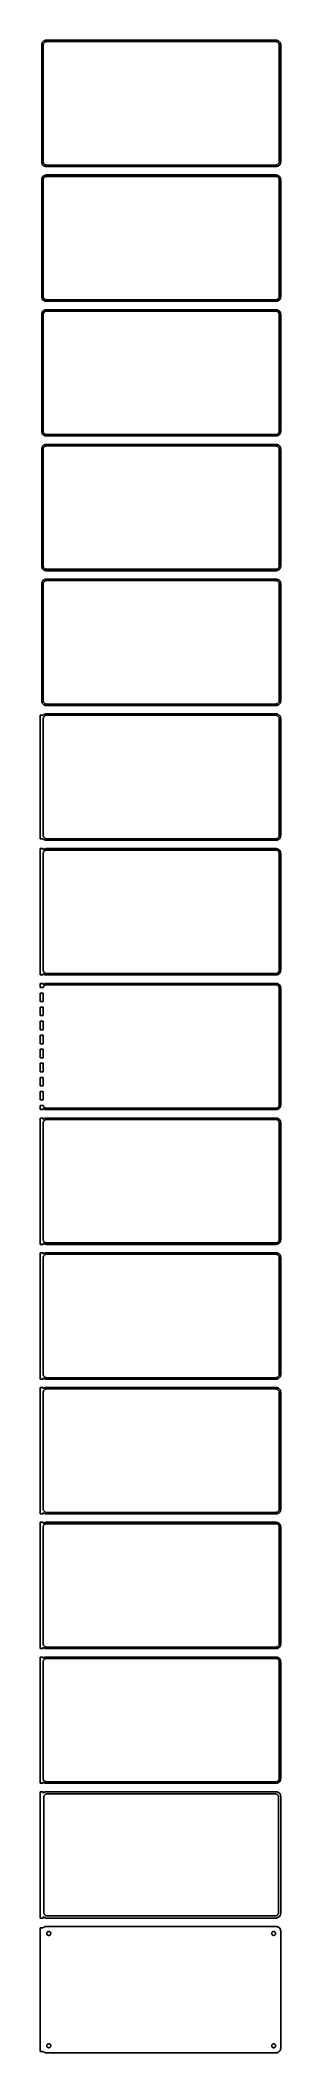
# Model space of a CAD drawing. Header units: metres. Extents: x -129 to 128, y 2093 to 4243.
import ezdxf

# ---------------------------------------------------------------- set-up
doc = ezdxf.new("R2010")
doc.units = ezdxf.units.M

msp = doc.modelspace()

# ---------------------------------------------------------------- linework, layer by layer
for p, q in [((-127.461, 4239.13), (-127.5, 4238.5)), ((-127.5, 4238.5), (-127.5, 4113.5)), ((-127.343, 4239.74), (-127.461, 4239.13)), ((-127.149, 4240.34), (-127.343, 4239.74)), ((-126.882, 4240.91), (-127.149, 4240.34)), ((-126.545, 4241.44), (-126.882, 4240.91)), ((-126.145, 4241.92), (-126.545, 4241.44)), ((-125.687, 4242.35), (-126.145, 4241.92)), ((-126, 4238), (-125.968, 4238.5)), ((-126, 4114), (-126, 4238)), ((-125.968, 4238.5), (-125.874, 4238.99)), ((-125.874, 4238.99), (-125.719, 4239.47)), ((-125.719, 4239.47), (-125.505, 4239.93)), ((-125.179, 4242.72), (-125.687, 4242.35)), ((-125.505, 4239.93), (-125.236, 4240.35)), ((-125.236, 4240.35), (-124.916, 4240.74)), ((-124.629, 4243.02), (-125.179, 4242.72)), ((-124.916, 4240.74), (-124.55, 4241.08)), ((-124.045, 4243.26), (-124.629, 4243.02)), ((-124.55, 4241.08), (-124.143, 4241.38)), ((-124.143, 4241.38), (-123.703, 4241.62)), ((-123.437, 4243.41), (-124.045, 4243.26)), ((-123.703, 4241.62), (-123.236, 4241.8)), ((-122.814, 4243.49), (-123.437, 4243.41)), ((-123.236, 4241.8), (-122.75, 4241.93)), ((122.814, 4243.49), (-122.814, 4243.49)), ((-122.75, 4241.93), (-122.251, 4241.99)), ((-122.251, 4241.99), (122.251, 4241.99)), ((122.251, 4241.99), (122.75, 4241.93)), ((122.75, 4241.93), (123.236, 4241.8)), ((123.437, 4243.41), (122.814, 4243.49)), ((123.236, 4241.8), (123.703, 4241.62)), ((124.045, 4243.26), (123.437, 4243.41)), ((123.703, 4241.62), (124.143, 4241.38)), ((124.629, 4243.02), (124.045, 4243.26)), ((124.143, 4241.38), (124.55, 4241.08)), ((124.55, 4241.08), (124.916, 4240.74)), ((125.179, 4242.72), (124.629, 4243.02)), ((124.916, 4240.74), (125.236, 4240.35)), ((125.687, 4242.35), (125.179, 4242.72)), ((125.236, 4240.35), (125.505, 4239.93)), ((125.505, 4239.93), (125.719, 4239.47)), ((126.145, 4241.92), (125.687, 4242.35)), ((125.719, 4239.47), (125.874, 4238.99)), ((125.874, 4238.99), (125.968, 4238.5)), ((125.968, 4238.5), (126, 4238)), ((126, 4238), (126, 4114)), ((126.545, 4241.44), (126.145, 4241.92)), ((126.882, 4240.91), (126.545, 4241.44)), ((127.149, 4240.34), (126.882, 4240.91)), ((127.343, 4239.74), (127.149, 4240.34)), ((127.461, 4239.13), (127.343, 4239.74)), ((127.5, 4238.5), (127.461, 4239.13)), ((127.5, 4113.5), (127.5, 4238.5)), ((-127.5, 4113.5), (-127.461, 4112.87)), ((-127.461, 4112.87), (-127.343, 4112.26)), ((-127.343, 4112.26), (-127.149, 4111.66)), ((-127.149, 4111.66), (-126.882, 4111.09)), ((-126.882, 4111.09), (-126.545, 4110.56)), ((-126.545, 4110.56), (-126.145, 4110.08)), ((-126.145, 4110.08), (-125.687, 4109.65)), ((-125.968, 4113.5), (-126, 4114)), ((-125.874, 4113.01), (-125.968, 4113.5)), ((-125.719, 4112.53), (-125.874, 4113.01)), ((-125.505, 4112.07), (-125.719, 4112.53)), ((-125.687, 4109.65), (-125.179, 4109.28)), ((-125.236, 4111.65), (-125.505, 4112.07)), ((-124.916, 4111.26), (-125.236, 4111.65)), ((-125.179, 4109.28), (-124.629, 4108.98)), ((-124.55, 4110.92), (-124.916, 4111.26)), ((-124.629, 4108.98), (-124.045, 4108.74)), ((-124.143, 4110.62), (-124.55, 4110.92)), ((-123.703, 4110.38), (-124.143, 4110.62)), ((-124.045, 4108.74), (-123.437, 4108.59)), ((-123.236, 4110.2), (-123.703, 4110.38)), ((-123.437, 4108.59), (-122.814, 4108.51)), ((-122.75, 4110.07), (-123.236, 4110.2)), ((-122.814, 4108.51), (122.814, 4108.51)), ((-122.251, 4110.01), (-122.75, 4110.07)), ((122.251, 4110.01), (-122.251, 4110.01)), ((122.75, 4110.07), (122.251, 4110.01)), ((123.236, 4110.2), (122.75, 4110.07)), ((122.814, 4108.51), (123.437, 4108.59)), ((123.703, 4110.38), (123.236, 4110.2)), ((123.437, 4108.59), (124.045, 4108.74)), ((124.143, 4110.62), (123.703, 4110.38)), ((124.045, 4108.74), (124.629, 4108.98)), ((124.55, 4110.92), (124.143, 4110.62)), ((124.916, 4111.26), (124.55, 4110.92)), ((124.629, 4108.98), (125.179, 4109.28)), ((125.236, 4111.65), (124.916, 4111.26)), ((125.179, 4109.28), (125.687, 4109.65)), ((125.505, 4112.07), (125.236, 4111.65)), ((125.719, 4112.53), (125.505, 4112.07)), ((125.687, 4109.65), (126.145, 4110.08)), ((125.874, 4113.01), (125.719, 4112.53)), ((125.968, 4113.5), (125.874, 4113.01)), ((126, 4114), (125.968, 4113.5)), ((126.145, 4110.08), (126.545, 4110.56)), ((126.545, 4110.56), (126.882, 4111.09)), ((126.882, 4111.09), (127.149, 4111.66)), ((127.149, 4111.66), (127.343, 4112.26)), ((127.343, 4112.26), (127.461, 4112.87)), ((127.461, 4112.87), (127.5, 4113.5)), ((-127.461, 4095.13), (-127.5, 4094.5)), ((-127.5, 4094.5), (-127.5, 3969.5)), ((-127.343, 4095.74), (-127.461, 4095.13)), ((-127.149, 4096.34), (-127.343, 4095.74)), ((-126.882, 4096.91), (-127.149, 4096.34)), ((-126.545, 4097.44), (-126.882, 4096.91)), ((-126.145, 4097.92), (-126.545, 4097.44)), ((-125.687, 4098.35), (-126.145, 4097.92)), ((-126, 4094), (-125.968, 4094.5)), ((-126, 3970), (-126, 4094)), ((-125.968, 4094.5), (-125.874, 4094.99)), ((-125.874, 4094.99), (-125.719, 4095.47)), ((-125.719, 4095.47), (-125.505, 4095.93)), ((-125.179, 4098.72), (-125.687, 4098.35)), ((-125.505, 4095.93), (-125.236, 4096.35)), ((-125.236, 4096.35), (-124.916, 4096.74)), ((-124.629, 4099.02), (-125.179, 4098.72)), ((-124.916, 4096.74), (-124.55, 4097.08)), ((-124.045, 4099.26), (-124.629, 4099.02)), ((-124.55, 4097.08), (-124.143, 4097.38)), ((-124.143, 4097.38), (-123.703, 4097.62)), ((-123.437, 4099.41), (-124.045, 4099.26)), ((-123.703, 4097.62), (-123.236, 4097.8)), ((-122.814, 4099.49), (-123.437, 4099.41)), ((-123.236, 4097.8), (-122.75, 4097.93)), ((122.814, 4099.49), (-122.814, 4099.49)), ((-122.75, 4097.93), (-122.251, 4097.99)), ((-122.251, 4097.99), (122.251, 4097.99)), ((122.251, 4097.99), (122.75, 4097.93)), ((122.75, 4097.93), (123.236, 4097.8)), ((123.437, 4099.41), (122.814, 4099.49)), ((123.236, 4097.8), (123.703, 4097.62)), ((124.045, 4099.26), (123.437, 4099.41)), ((123.703, 4097.62), (124.143, 4097.38)), ((124.629, 4099.02), (124.045, 4099.26)), ((124.143, 4097.38), (124.55, 4097.08)), ((124.55, 4097.08), (124.916, 4096.74)), ((125.179, 4098.72), (124.629, 4099.02)), ((124.916, 4096.74), (125.236, 4096.35)), ((125.687, 4098.35), (125.179, 4098.72)), ((125.236, 4096.35), (125.505, 4095.93)), ((125.505, 4095.93), (125.719, 4095.47)), ((126.145, 4097.92), (125.687, 4098.35)), ((125.719, 4095.47), (125.874, 4094.99)), ((125.874, 4094.99), (125.968, 4094.5)), ((125.968, 4094.5), (126, 4094)), ((126, 4094), (126, 3970)), ((126.545, 4097.44), (126.145, 4097.92)), ((126.882, 4096.91), (126.545, 4097.44)), ((127.149, 4096.34), (126.882, 4096.91)), ((127.343, 4095.74), (127.149, 4096.34)), ((127.461, 4095.13), (127.343, 4095.74)), ((127.5, 4094.5), (127.461, 4095.13)), ((127.5, 3969.5), (127.5, 4094.5)), ((-127.5, 3969.5), (-127.461, 3968.87)), ((-127.461, 3968.87), (-127.343, 3968.26)), ((-127.343, 3968.26), (-127.149, 3967.66)), ((-127.149, 3967.66), (-126.882, 3967.09)), ((-126.882, 3967.09), (-126.545, 3966.56)), ((-126.545, 3966.56), (-126.145, 3966.08)), ((-126.145, 3966.08), (-125.687, 3965.65)), ((-125.968, 3969.5), (-126, 3970)), ((-125.874, 3969.01), (-125.968, 3969.5)), ((-125.719, 3968.53), (-125.874, 3969.01)), ((-125.505, 3968.07), (-125.719, 3968.53)), ((-125.687, 3965.65), (-125.179, 3965.28)), ((-125.236, 3967.65), (-125.505, 3968.07)), ((-124.916, 3967.26), (-125.236, 3967.65)), ((-125.179, 3965.28), (-124.629, 3964.98)), ((-124.55, 3966.92), (-124.916, 3967.26)), ((-124.629, 3964.98), (-124.045, 3964.74)), ((-124.143, 3966.62), (-124.55, 3966.92)), ((-123.703, 3966.38), (-124.143, 3966.62)), ((-124.045, 3964.74), (-123.437, 3964.59)), ((-123.236, 3966.2), (-123.703, 3966.38)), ((-123.437, 3964.59), (-122.814, 3964.51)), ((-122.75, 3966.07), (-123.236, 3966.2)), ((-122.814, 3964.51), (122.814, 3964.51)), ((-122.251, 3966.01), (-122.75, 3966.07)), ((122.251, 3966.01), (-122.251, 3966.01)), ((122.75, 3966.07), (122.251, 3966.01)), ((123.236, 3966.2), (122.75, 3966.07)), ((122.814, 3964.51), (123.437, 3964.59)), ((123.703, 3966.38), (123.236, 3966.2)), ((123.437, 3964.59), (124.045, 3964.74)), ((124.143, 3966.62), (123.703, 3966.38)), ((124.045, 3964.74), (124.629, 3964.98)), ((124.55, 3966.92), (124.143, 3966.62)), ((124.916, 3967.26), (124.55, 3966.92)), ((124.629, 3964.98), (125.179, 3965.28)), ((125.236, 3967.65), (124.916, 3967.26)), ((125.179, 3965.28), (125.687, 3965.65)), ((125.505, 3968.07), (125.236, 3967.65)), ((125.719, 3968.53), (125.505, 3968.07)), ((125.687, 3965.65), (126.145, 3966.08)), ((125.874, 3969.01), (125.719, 3968.53)), ((125.968, 3969.5), (125.874, 3969.01)), ((126, 3970), (125.968, 3969.5)), ((126.145, 3966.08), (126.545, 3966.56)), ((126.545, 3966.56), (126.882, 3967.09)), ((126.882, 3967.09), (127.149, 3967.66)), ((127.149, 3967.66), (127.343, 3968.26)), ((127.343, 3968.26), (127.461, 3968.87)), ((127.461, 3968.87), (127.5, 3969.5)), ((-127.461, 3951.13), (-127.5, 3950.5)), ((-127.5, 3950.5), (-127.5, 3825.5)), ((-127.343, 3951.74), (-127.461, 3951.13)), ((-127.149, 3952.34), (-127.343, 3951.74)), ((-126.882, 3952.91), (-127.149, 3952.34)), ((-126.545, 3953.44), (-126.882, 3952.91)), ((-126.145, 3953.92), (-126.545, 3953.44)), ((-125.687, 3954.35), (-126.145, 3953.92)), ((-126, 3950), (-125.968, 3950.5)), ((-126, 3826), (-126, 3950)), ((-125.968, 3950.5), (-125.874, 3950.99)), ((-125.874, 3950.99), (-125.719, 3951.47)), ((-125.719, 3951.47), (-125.505, 3951.93)), ((-125.179, 3954.72), (-125.687, 3954.35)), ((-125.505, 3951.93), (-125.236, 3952.35)), ((-125.236, 3952.35), (-124.916, 3952.74)), ((-124.629, 3955.02), (-125.179, 3954.72)), ((-124.916, 3952.74), (-124.55, 3953.08)), ((-124.045, 3955.26), (-124.629, 3955.02)), ((-124.55, 3953.08), (-124.143, 3953.38)), ((-124.143, 3953.38), (-123.703, 3953.62)), ((-123.437, 3955.41), (-124.045, 3955.26)), ((-123.703, 3953.62), (-123.236, 3953.8)), ((-122.814, 3955.49), (-123.437, 3955.41)), ((-123.236, 3953.8), (-122.75, 3953.93)), ((122.814, 3955.49), (-122.814, 3955.49)), ((-122.75, 3953.93), (-122.251, 3953.99)), ((-122.251, 3953.99), (122.251, 3953.99)), ((122.251, 3953.99), (122.75, 3953.93)), ((122.75, 3953.93), (123.236, 3953.8)), ((123.437, 3955.41), (122.814, 3955.49)), ((123.236, 3953.8), (123.703, 3953.62)), ((124.045, 3955.26), (123.437, 3955.41)), ((123.703, 3953.62), (124.143, 3953.38)), ((124.629, 3955.02), (124.045, 3955.26)), ((124.143, 3953.38), (124.55, 3953.08)), ((124.55, 3953.08), (124.916, 3952.74)), ((125.179, 3954.72), (124.629, 3955.02)), ((124.916, 3952.74), (125.236, 3952.35)), ((125.687, 3954.35), (125.179, 3954.72)), ((125.236, 3952.35), (125.505, 3951.93)), ((125.505, 3951.93), (125.719, 3951.47)), ((126.145, 3953.92), (125.687, 3954.35)), ((125.719, 3951.47), (125.874, 3950.99)), ((125.874, 3950.99), (125.968, 3950.5)), ((125.968, 3950.5), (126, 3950)), ((126, 3950), (126, 3826)), ((126.545, 3953.44), (126.145, 3953.92)), ((126.882, 3952.91), (126.545, 3953.44)), ((127.149, 3952.34), (126.882, 3952.91)), ((127.343, 3951.74), (127.149, 3952.34)), ((127.461, 3951.13), (127.343, 3951.74)), ((127.5, 3950.5), (127.461, 3951.13)), ((127.5, 3825.5), (127.5, 3950.5)), ((-127.5, 3825.5), (-127.461, 3824.87)), ((-127.461, 3824.87), (-127.343, 3824.26)), ((-127.343, 3807.74), (-127.461, 3807.13)), ((-127.343, 3824.26), (-127.149, 3823.66)), ((-127.149, 3808.34), (-127.343, 3807.74)), ((-127.149, 3823.66), (-126.882, 3823.09)), ((-126.882, 3808.91), (-127.149, 3808.34)), ((-126.882, 3823.09), (-126.545, 3822.56)), ((-126.545, 3809.44), (-126.882, 3808.91)), ((-126.545, 3822.56), (-126.145, 3822.08)), ((-126.145, 3809.92), (-126.545, 3809.44)), ((-126.145, 3822.08), (-125.687, 3821.65)), ((-125.687, 3810.35), (-126.145, 3809.92)), ((-125.968, 3825.5), (-126, 3826)), ((-125.874, 3825.01), (-125.968, 3825.5)), ((-125.719, 3824.53), (-125.874, 3825.01)), ((-125.874, 3806.99), (-125.719, 3807.47)), ((-125.505, 3824.07), (-125.719, 3824.53)), ((-125.719, 3807.47), (-125.505, 3807.93)), ((-125.687, 3821.65), (-125.179, 3821.28)), ((-125.179, 3810.72), (-125.687, 3810.35)), ((-125.236, 3823.65), (-125.505, 3824.07)), ((-125.505, 3807.93), (-125.236, 3808.35)), ((-124.916, 3823.26), (-125.236, 3823.65)), ((-125.236, 3808.35), (-124.916, 3808.74)), ((-125.179, 3821.28), (-124.629, 3820.98)), ((-124.629, 3811.02), (-125.179, 3810.72)), ((-124.55, 3822.92), (-124.916, 3823.26)), ((-124.916, 3808.74), (-124.55, 3809.08)), ((-124.629, 3820.98), (-124.045, 3820.74)), ((-124.045, 3811.26), (-124.629, 3811.02)), ((-124.143, 3822.62), (-124.55, 3822.92)), ((-124.55, 3809.08), (-124.143, 3809.38)), ((-123.703, 3822.38), (-124.143, 3822.62)), ((-124.143, 3809.38), (-123.703, 3809.62)), ((-124.045, 3820.74), (-123.437, 3820.59)), ((-123.437, 3811.41), (-124.045, 3811.26)), ((-123.236, 3822.2), (-123.703, 3822.38)), ((-123.703, 3809.62), (-123.236, 3809.8)), ((-123.437, 3820.59), (-122.814, 3820.51)), ((-122.814, 3811.49), (-123.437, 3811.41)), ((-122.75, 3822.07), (-123.236, 3822.2)), ((-123.236, 3809.8), (-122.75, 3809.93)), ((-122.814, 3820.51), (122.814, 3820.51)), ((122.814, 3811.49), (-122.814, 3811.49)), ((-122.251, 3822.01), (-122.75, 3822.07)), ((-122.75, 3809.93), (-122.251, 3809.99)), ((122.251, 3822.01), (-122.251, 3822.01)), ((-122.251, 3809.99), (122.251, 3809.99)), ((122.75, 3822.07), (122.251, 3822.01)), ((122.251, 3809.99), (122.75, 3809.93)), ((123.236, 3822.2), (122.75, 3822.07)), ((122.75, 3809.93), (123.236, 3809.8)), ((122.814, 3820.51), (123.437, 3820.59)), ((123.437, 3811.41), (122.814, 3811.49)), ((123.703, 3822.38), (123.236, 3822.2)), ((123.236, 3809.8), (123.703, 3809.62)), ((123.437, 3820.59), (124.045, 3820.74)), ((124.045, 3811.26), (123.437, 3811.41)), ((124.143, 3822.62), (123.703, 3822.38)), ((123.703, 3809.62), (124.143, 3809.38)), ((124.045, 3820.74), (124.629, 3820.98)), ((124.629, 3811.02), (124.045, 3811.26)), ((124.55, 3822.92), (124.143, 3822.62)), ((124.143, 3809.38), (124.55, 3809.08)), ((124.916, 3823.26), (124.55, 3822.92)), ((124.55, 3809.08), (124.916, 3808.74)), ((124.629, 3820.98), (125.179, 3821.28)), ((125.179, 3810.72), (124.629, 3811.02)), ((125.236, 3823.65), (124.916, 3823.26)), ((124.916, 3808.74), (125.236, 3808.35)), ((125.179, 3821.28), (125.687, 3821.65)), ((125.687, 3810.35), (125.179, 3810.72)), ((125.505, 3824.07), (125.236, 3823.65)), ((125.236, 3808.35), (125.505, 3807.93)), ((125.719, 3824.53), (125.505, 3824.07)), ((125.505, 3807.93), (125.719, 3807.47)), ((125.687, 3821.65), (126.145, 3822.08)), ((126.145, 3809.92), (125.687, 3810.35)), ((125.874, 3825.01), (125.719, 3824.53)), ((125.719, 3807.47), (125.874, 3806.99)), ((125.968, 3825.5), (125.874, 3825.01)), ((126, 3826), (125.968, 3825.5)), ((126.145, 3822.08), (126.545, 3822.56)), ((126.545, 3809.44), (126.145, 3809.92)), ((126.545, 3822.56), (126.882, 3823.09)), ((126.882, 3808.91), (126.545, 3809.44)), ((126.882, 3823.09), (127.149, 3823.66)), ((127.149, 3808.34), (126.882, 3808.91)), ((127.149, 3823.66), (127.343, 3824.26)), ((127.343, 3807.74), (127.149, 3808.34)), ((127.343, 3824.26), (127.461, 3824.87)), ((127.461, 3807.13), (127.343, 3807.74)), ((127.461, 3824.87), (127.5, 3825.5)), ((-127.461, 3807.13), (-127.5, 3806.5)), ((-127.5, 3806.5), (-127.5, 3681.5)), ((-126, 3806), (-125.968, 3806.5)), ((-126, 3682), (-126, 3806)), ((-125.968, 3806.5), (-125.874, 3806.99)), ((125.874, 3806.99), (125.968, 3806.5)), ((125.968, 3806.5), (126, 3806)), ((126, 3806), (126, 3682)), ((127.5, 3806.5), (127.461, 3807.13)), ((127.5, 3681.5), (127.5, 3806.5)), ((-127.5, 3681.5), (-127.461, 3680.87)), ((-127.461, 3680.87), (-127.343, 3680.26)), ((-127.343, 3680.26), (-127.149, 3679.66)), ((-127.149, 3679.66), (-126.882, 3679.09)), ((-126.882, 3679.09), (-126.545, 3678.56)), ((-126.545, 3678.56), (-126.145, 3678.08)), ((-125.968, 3681.5), (-126, 3682)), ((-125.874, 3681.01), (-125.968, 3681.5)), ((-125.719, 3680.53), (-125.874, 3681.01)), ((-125.505, 3680.07), (-125.719, 3680.53)), ((-125.236, 3679.65), (-125.505, 3680.07)), ((-124.916, 3679.26), (-125.236, 3679.65)), ((-124.55, 3678.92), (-124.916, 3679.26)), ((-124.143, 3678.62), (-124.55, 3678.92)), ((-123.703, 3678.38), (-124.143, 3678.62)), ((-123.236, 3678.2), (-123.703, 3678.38)), ((-122.75, 3678.07), (-123.236, 3678.2)), ((123.236, 3678.2), (122.75, 3678.07)), ((123.703, 3678.38), (123.236, 3678.2)), ((124.143, 3678.62), (123.703, 3678.38)), ((124.55, 3678.92), (124.143, 3678.62)), ((124.916, 3679.26), (124.55, 3678.92)), ((125.236, 3679.65), (124.916, 3679.26)), ((125.505, 3680.07), (125.236, 3679.65)), ((125.719, 3680.53), (125.505, 3680.07)), ((125.874, 3681.01), (125.719, 3680.53)), ((125.968, 3681.5), (125.874, 3681.01)), ((126, 3682), (125.968, 3681.5)), ((126.145, 3678.08), (126.545, 3678.56)), ((126.545, 3678.56), (126.882, 3679.09)), ((126.882, 3679.09), (127.149, 3679.66)), ((127.149, 3679.66), (127.343, 3680.26)), ((127.343, 3680.26), (127.461, 3680.87)), ((127.461, 3680.87), (127.5, 3681.5)), ((-127.461, 3663.13), (-127.5, 3662.5)), ((-127.5, 3662.5), (-127.5, 3537.5)), ((-127.343, 3663.74), (-127.461, 3663.13)), ((-127.149, 3664.34), (-127.343, 3663.74)), ((-126.882, 3664.91), (-127.149, 3664.34)), ((-126.545, 3665.44), (-126.882, 3664.91)), ((-126.145, 3665.92), (-126.545, 3665.44)), ((-126.145, 3678.08), (-125.687, 3677.65)), ((-125.687, 3666.35), (-126.145, 3665.92)), ((-126, 3662), (-125.968, 3662.5)), ((-126, 3538), (-126, 3662)), ((-125.968, 3662.5), (-125.874, 3662.99)), ((-125.874, 3662.99), (-125.719, 3663.47)), ((-125.719, 3663.47), (-125.505, 3663.93)), ((-125.687, 3677.65), (-125.179, 3677.28)), ((-125.179, 3666.72), (-125.687, 3666.35)), ((-125.505, 3663.93), (-125.236, 3664.35)), ((-125.236, 3664.35), (-124.916, 3664.74)), ((-125.179, 3677.28), (-124.629, 3676.98)), ((-124.629, 3667.02), (-125.179, 3666.72)), ((-124.916, 3664.74), (-124.55, 3665.08)), ((-124.629, 3676.98), (-124.045, 3676.74)), ((-124.045, 3667.26), (-124.629, 3667.02)), ((-124.55, 3665.08), (-124.143, 3665.38)), ((-124.143, 3665.38), (-123.703, 3665.62)), ((-124.045, 3676.74), (-123.437, 3676.59)), ((-123.437, 3667.41), (-124.045, 3667.26)), ((-123.703, 3665.62), (-123.236, 3665.8)), ((-123.437, 3676.59), (-122.814, 3676.51)), ((-122.814, 3667.49), (-123.437, 3667.41)), ((-123.236, 3665.8), (-122.75, 3665.93)), ((-122.814, 3676.51), (122.814, 3676.51)), ((122.814, 3667.49), (-122.814, 3667.49)), ((-122.251, 3678.01), (-122.75, 3678.07)), ((-122.75, 3665.93), (-122.251, 3665.99)), ((122.251, 3678.01), (-122.251, 3678.01)), ((-122.251, 3665.99), (122.251, 3665.99)), ((122.75, 3678.07), (122.251, 3678.01)), ((122.251, 3665.99), (122.75, 3665.93)), ((122.75, 3665.93), (123.236, 3665.8)), ((122.814, 3676.51), (123.437, 3676.59)), ((123.437, 3667.41), (122.814, 3667.49)), ((123.236, 3665.8), (123.703, 3665.62)), ((123.437, 3676.59), (124.045, 3676.74)), ((124.045, 3667.26), (123.437, 3667.41)), ((123.703, 3665.62), (124.143, 3665.38)), ((124.045, 3676.74), (124.629, 3676.98)), ((124.629, 3667.02), (124.045, 3667.26)), ((124.143, 3665.38), (124.55, 3665.08)), ((124.55, 3665.08), (124.916, 3664.74)), ((124.629, 3676.98), (125.179, 3677.28)), ((125.179, 3666.72), (124.629, 3667.02)), ((124.916, 3664.74), (125.236, 3664.35)), ((125.179, 3677.28), (125.687, 3677.65)), ((125.687, 3666.35), (125.179, 3666.72)), ((125.236, 3664.35), (125.505, 3663.93)), ((125.505, 3663.93), (125.719, 3663.47)), ((125.687, 3677.65), (126.145, 3678.08)), ((126.145, 3665.92), (125.687, 3666.35)), ((125.719, 3663.47), (125.874, 3662.99)), ((125.874, 3662.99), (125.968, 3662.5)), ((125.968, 3662.5), (126, 3662)), ((126, 3662), (126, 3538)), ((126.545, 3665.44), (126.145, 3665.92)), ((126.882, 3664.91), (126.545, 3665.44)), ((127.149, 3664.34), (126.882, 3664.91)), ((127.343, 3663.74), (127.149, 3664.34)), ((127.461, 3663.13), (127.343, 3663.74)), ((127.5, 3662.5), (127.461, 3663.13)), ((127.5, 3537.5), (127.5, 3662.5)), ((-127.5, 3537.5), (-127.461, 3536.87)), ((-127.461, 3536.87), (-127.343, 3536.26)), ((-127.343, 3536.26), (-127.149, 3535.66)), ((-127.149, 3535.66), (-126.882, 3535.09)), ((-126.882, 3535.09), (-126.545, 3534.56)), ((-126.545, 3534.56), (-126.145, 3534.08)), ((-126.145, 3534.08), (-125.687, 3533.65)), ((-125.968, 3537.5), (-126, 3538)), ((-125.874, 3537.01), (-125.968, 3537.5)), ((-125.719, 3536.53), (-125.874, 3537.01)), ((-125.505, 3536.07), (-125.719, 3536.53)), ((-125.687, 3533.65), (-125.179, 3533.28)), ((-125.236, 3535.65), (-125.505, 3536.07)), ((-124.916, 3535.26), (-125.236, 3535.65)), ((-125.179, 3533.28), (-124.629, 3532.98)), ((-124.55, 3534.92), (-124.916, 3535.26)), ((-124.629, 3532.98), (-124.045, 3532.74)), ((-124.143, 3534.62), (-124.55, 3534.92)), ((-123.703, 3534.38), (-124.143, 3534.62)), ((-124.045, 3532.74), (-123.437, 3532.59)), ((-123.236, 3534.2), (-123.703, 3534.38)), ((-123.437, 3532.59), (-122.814, 3532.51)), ((-122.75, 3534.07), (-123.236, 3534.2)), ((-122.814, 3532.51), (122.814, 3532.51)), ((-122.251, 3534.01), (-122.75, 3534.07)), ((122.251, 3534.01), (-122.251, 3534.01)), ((122.75, 3534.07), (122.251, 3534.01)), ((123.236, 3534.2), (122.75, 3534.07)), ((122.814, 3532.51), (123.437, 3532.59)), ((123.703, 3534.38), (123.236, 3534.2)), ((123.437, 3532.59), (124.045, 3532.74)), ((124.143, 3534.62), (123.703, 3534.38)), ((124.045, 3532.74), (124.629, 3532.98)), ((124.55, 3534.92), (124.143, 3534.62)), ((124.916, 3535.26), (124.55, 3534.92)), ((124.629, 3532.98), (125.179, 3533.28)), ((125.236, 3535.65), (124.916, 3535.26)), ((125.179, 3533.28), (125.687, 3533.65)), ((125.505, 3536.07), (125.236, 3535.65)), ((125.719, 3536.53), (125.505, 3536.07)), ((125.687, 3533.65), (126.145, 3534.08)), ((125.874, 3537.01), (125.719, 3536.53)), ((125.968, 3537.5), (125.874, 3537.01)), ((126, 3538), (125.968, 3537.5)), ((126.145, 3534.08), (126.545, 3534.56)), ((126.545, 3534.56), (126.882, 3535.09)), ((126.882, 3535.09), (127.149, 3535.66)), ((127.149, 3535.66), (127.343, 3536.26)), ((127.343, 3536.26), (127.461, 3536.87)), ((127.461, 3536.87), (127.5, 3537.5)), ((-126, 3522.06), (-129, 3522.06)), ((-129, 3522.06), (-129, 3389.94)), ((-125.687, 3522.35), (-126, 3522.06)), ((-126, 3518), (-125.968, 3518.5)), ((-126, 3394), (-126, 3518)), ((-125.968, 3518.5), (-125.874, 3518.99)), ((-125.874, 3518.99), (-125.719, 3519.47)), ((-125.719, 3519.47), (-125.505, 3519.93)), ((-125.179, 3522.72), (-125.687, 3522.35)), ((-125.505, 3519.93), (-125.236, 3520.35)), ((-125.236, 3520.35), (-124.916, 3520.74)), ((-124.629, 3523.02), (-125.179, 3522.72)), ((-124.916, 3520.74), (-124.55, 3521.08)), ((-124.045, 3523.26), (-124.629, 3523.02)), ((-124.55, 3521.08), (-124.143, 3521.38)), ((-124.143, 3521.38), (-123.703, 3521.62)), ((-123.437, 3523.41), (-124.045, 3523.26)), ((-123.703, 3521.62), (-123.236, 3521.8)), ((-122.814, 3523.49), (-123.437, 3523.41)), ((-123.236, 3521.8), (-122.75, 3521.93)), ((122.814, 3523.49), (-122.814, 3523.49)), ((-122.75, 3521.93), (-122.251, 3521.99)), ((-122.251, 3521.99), (122.251, 3521.99)), ((122.251, 3521.99), (122.75, 3521.93)), ((122.75, 3521.93), (123.236, 3521.8)), ((123.437, 3523.41), (122.814, 3523.49)), ((123.236, 3521.8), (123.703, 3521.62)), ((124.045, 3523.26), (123.437, 3523.41)), ((123.703, 3521.62), (124.143, 3521.38)), ((124.629, 3523.02), (124.045, 3523.26)), ((124.143, 3521.38), (124.55, 3521.08)), ((124.55, 3521.08), (124.916, 3520.74)), ((125.179, 3522.72), (124.629, 3523.02)), ((124.916, 3520.74), (125.236, 3520.35)), ((125.687, 3522.35), (125.179, 3522.72)), ((125.236, 3520.35), (125.505, 3519.93)), ((125.505, 3519.93), (125.719, 3519.47)), ((126.145, 3521.92), (125.687, 3522.35)), ((125.719, 3519.47), (125.874, 3518.99)), ((125.874, 3518.99), (125.968, 3518.5)), ((125.968, 3518.5), (126, 3518)), ((126, 3518), (126, 3394)), ((126.545, 3521.44), (126.145, 3521.92)), ((126.882, 3520.91), (126.545, 3521.44)), ((127.149, 3520.34), (126.882, 3520.91)), ((127.343, 3519.74), (127.149, 3520.34)), ((127.461, 3519.13), (127.343, 3519.74)), ((127.5, 3518.5), (127.461, 3519.13)), ((127.5, 3393.5), (127.5, 3518.5)), ((-129, 3389.94), (-126, 3389.94)), ((-126, 3379.47), (-129, 3379.47)), ((-129, 3379.47), (-129, 3244.53)), ((-125.968, 3393.5), (-126, 3394)), ((-126, 3389.94), (-125.687, 3389.65)), ((-126, 3378.06), (-126, 3379.47)), ((-125.687, 3378.35), (-126, 3378.06)), ((-125.874, 3393.01), (-125.968, 3393.5)), ((-125.719, 3392.53), (-125.874, 3393.01)), ((-125.505, 3392.07), (-125.719, 3392.53)), ((-125.687, 3389.65), (-125.179, 3389.28)), ((-125.179, 3378.72), (-125.687, 3378.35)), ((-125.236, 3391.65), (-125.505, 3392.07)), ((-124.916, 3391.26), (-125.236, 3391.65)), ((-125.179, 3389.28), (-124.629, 3388.98)), ((-124.629, 3379.02), (-125.179, 3378.72)), ((-124.55, 3390.92), (-124.916, 3391.26)), ((-124.916, 3376.74), (-124.55, 3377.08)), ((-124.629, 3388.98), (-124.045, 3388.74)), ((-124.045, 3379.26), (-124.629, 3379.02)), ((-124.143, 3390.62), (-124.55, 3390.92)), ((-124.55, 3377.08), (-124.143, 3377.38)), ((-123.703, 3390.38), (-124.143, 3390.62)), ((-124.143, 3377.38), (-123.703, 3377.62)), ((-124.045, 3388.74), (-123.437, 3388.59)), ((-123.437, 3379.41), (-124.045, 3379.26)), ((-123.236, 3390.2), (-123.703, 3390.38)), ((-123.703, 3377.62), (-123.236, 3377.8)), ((-123.437, 3388.59), (-122.814, 3388.51)), ((-122.814, 3379.49), (-123.437, 3379.41)), ((-122.75, 3390.07), (-123.236, 3390.2)), ((-123.236, 3377.8), (-122.75, 3377.93)), ((-122.814, 3388.51), (122.814, 3388.51)), ((122.814, 3379.49), (-122.814, 3379.49)), ((-122.251, 3390.01), (-122.75, 3390.07)), ((-122.75, 3377.93), (-122.251, 3377.99)), ((122.251, 3390.01), (-122.251, 3390.01)), ((-122.251, 3377.99), (122.251, 3377.99)), ((122.75, 3390.07), (122.251, 3390.01)), ((122.251, 3377.99), (122.75, 3377.93)), ((123.236, 3390.2), (122.75, 3390.07)), ((122.75, 3377.93), (123.236, 3377.8)), ((122.814, 3388.51), (123.437, 3388.59)), ((123.437, 3379.41), (122.814, 3379.49)), ((123.703, 3390.38), (123.236, 3390.2)), ((123.236, 3377.8), (123.703, 3377.62)), ((123.437, 3388.59), (124.045, 3388.74)), ((124.045, 3379.26), (123.437, 3379.41)), ((124.143, 3390.62), (123.703, 3390.38)), ((123.703, 3377.62), (124.143, 3377.38)), ((124.045, 3388.74), (124.629, 3388.98)), ((124.629, 3379.02), (124.045, 3379.26)), ((124.55, 3390.92), (124.143, 3390.62)), ((124.143, 3377.38), (124.55, 3377.08)), ((124.916, 3391.26), (124.55, 3390.92)), ((124.55, 3377.08), (124.916, 3376.74)), ((124.629, 3388.98), (125.179, 3389.28)), ((125.179, 3378.72), (124.629, 3379.02)), ((125.236, 3391.65), (124.916, 3391.26)), ((125.179, 3389.28), (125.687, 3389.65)), ((125.687, 3378.35), (125.179, 3378.72)), ((125.505, 3392.07), (125.236, 3391.65)), ((125.719, 3392.53), (125.505, 3392.07)), ((125.687, 3389.65), (126.145, 3390.08)), ((126.145, 3377.92), (125.687, 3378.35)), ((125.874, 3393.01), (125.719, 3392.53)), ((125.968, 3393.5), (125.874, 3393.01)), ((126, 3394), (125.968, 3393.5)), ((126.145, 3390.08), (126.545, 3390.56)), ((126.545, 3377.44), (126.145, 3377.92)), ((126.545, 3390.56), (126.882, 3391.09)), ((126.882, 3376.91), (126.545, 3377.44)), ((126.882, 3391.09), (127.149, 3391.66)), ((127.149, 3391.66), (127.343, 3392.26)), ((127.343, 3392.26), (127.461, 3392.87)), ((127.461, 3392.87), (127.5, 3393.5)), ((-126, 3374), (-125.968, 3374.5)), ((-126, 3250), (-126, 3374)), ((-125.968, 3374.5), (-125.874, 3374.99)), ((-125.874, 3374.99), (-125.719, 3375.47)), ((-125.719, 3375.47), (-125.505, 3375.93)), ((-125.505, 3375.93), (-125.236, 3376.35)), ((-125.236, 3376.35), (-124.916, 3376.74)), ((124.916, 3376.74), (125.236, 3376.35)), ((125.236, 3376.35), (125.505, 3375.93)), ((125.505, 3375.93), (125.719, 3375.47)), ((125.719, 3375.47), (125.874, 3374.99)), ((125.874, 3374.99), (125.968, 3374.5)), ((125.968, 3374.5), (126, 3374)), ((126, 3374), (126, 3250)), ((127.149, 3376.34), (126.882, 3376.91)), ((127.343, 3375.74), (127.149, 3376.34)), ((127.461, 3375.13), (127.343, 3375.74)), ((127.5, 3374.5), (127.461, 3375.13)), ((127.5, 3249.5), (127.5, 3374.5)), ((-125.968, 3249.5), (-126, 3250)), ((-125.874, 3249.01), (-125.968, 3249.5)), ((-125.719, 3248.53), (-125.874, 3249.01)), ((-125.505, 3248.07), (-125.719, 3248.53)), ((-125.236, 3247.65), (-125.505, 3248.07)), ((125.505, 3248.07), (125.236, 3247.65)), ((125.719, 3248.53), (125.505, 3248.07)), ((125.874, 3249.01), (125.719, 3248.53)), ((125.968, 3249.5), (125.874, 3249.01)), ((126, 3250), (125.968, 3249.5)), ((127.149, 3247.66), (127.343, 3248.26)), ((127.343, 3248.26), (127.461, 3248.87)), ((127.461, 3248.87), (127.5, 3249.5)), ((-129, 3244.53), (-126, 3244.53)), ((-126, 3235.49), (-129, 3235.49)), ((-129, 3235.49), (-129, 3230.99)), ((-129, 3230.99), (-125.874, 3230.99)), ((-126, 3244.53), (-126, 3245.94)), ((-126, 3245.94), (-125.687, 3245.65)), ((-126, 3234.06), (-126, 3235.49)), ((-125.687, 3234.35), (-126, 3234.06)), ((-125.874, 3230.99), (-125.719, 3231.47)), ((-125.874, 3230.99), (-125.874, 3230.99)), ((-125.719, 3231.47), (-125.505, 3231.93)), ((-125.687, 3245.65), (-125.179, 3245.28)), ((-125.179, 3234.72), (-125.687, 3234.35)), ((-125.505, 3231.93), (-125.236, 3232.35)), ((-124.916, 3247.26), (-125.236, 3247.65)), ((-125.236, 3232.35), (-124.916, 3232.74)), ((-125.179, 3245.28), (-124.629, 3244.98)), ((-124.629, 3235.02), (-125.179, 3234.72)), ((-124.55, 3246.92), (-124.916, 3247.26)), ((-124.916, 3232.74), (-124.55, 3233.08)), ((-124.629, 3244.98), (-124.045, 3244.74)), ((-124.045, 3235.26), (-124.629, 3235.02)), ((-124.143, 3246.62), (-124.55, 3246.92)), ((-124.55, 3233.08), (-124.143, 3233.38)), ((-123.703, 3246.38), (-124.143, 3246.62)), ((-124.143, 3233.38), (-123.703, 3233.62)), ((-124.045, 3244.74), (-123.437, 3244.59)), ((-123.437, 3235.41), (-124.045, 3235.26)), ((-123.236, 3246.2), (-123.703, 3246.38)), ((-123.703, 3233.62), (-123.236, 3233.8)), ((-123.437, 3244.59), (-122.814, 3244.51)), ((-122.814, 3235.49), (-123.437, 3235.41)), ((-122.75, 3246.07), (-123.236, 3246.2)), ((-123.236, 3233.8), (-122.75, 3233.93)), ((-122.814, 3244.51), (122.814, 3244.51)), ((122.814, 3235.49), (-122.814, 3235.49)), ((-122.251, 3246.01), (-122.75, 3246.07)), ((-122.75, 3233.93), (-122.251, 3233.99)), ((122.251, 3246.01), (-122.251, 3246.01)), ((-122.251, 3233.99), (122.251, 3233.99)), ((122.75, 3246.07), (122.251, 3246.01)), ((122.251, 3233.99), (122.75, 3233.93)), ((123.236, 3246.2), (122.75, 3246.07)), ((122.75, 3233.93), (123.236, 3233.8)), ((122.814, 3244.51), (123.437, 3244.59)), ((123.437, 3235.41), (122.814, 3235.49)), ((123.703, 3246.38), (123.236, 3246.2)), ((123.236, 3233.8), (123.703, 3233.62)), ((123.437, 3244.59), (124.045, 3244.74)), ((124.045, 3235.26), (123.437, 3235.41)), ((124.143, 3246.62), (123.703, 3246.38)), ((123.703, 3233.62), (124.143, 3233.38)), ((124.045, 3244.74), (124.629, 3244.98)), ((124.629, 3235.02), (124.045, 3235.26)), ((124.55, 3246.92), (124.143, 3246.62)), ((124.143, 3233.38), (124.55, 3233.08)), ((124.916, 3247.26), (124.55, 3246.92)), ((124.55, 3233.08), (124.916, 3232.74)), ((124.629, 3244.98), (125.179, 3245.28)), ((125.179, 3234.72), (124.629, 3235.02)), ((125.236, 3247.65), (124.916, 3247.26)), ((124.916, 3232.74), (125.236, 3232.35)), ((125.179, 3245.28), (125.687, 3245.65)), ((125.687, 3234.35), (125.179, 3234.72)), ((125.236, 3232.35), (125.505, 3231.93)), ((125.505, 3231.93), (125.719, 3231.47)), ((125.687, 3245.65), (126.145, 3246.08)), ((126.145, 3233.92), (125.687, 3234.35)), ((125.719, 3231.47), (125.874, 3230.99)), ((125.874, 3230.99), (125.968, 3230.5)), ((125.968, 3230.5), (126, 3230)), ((126, 3230), (126, 3106)), ((126.145, 3246.08), (126.545, 3246.56)), ((126.545, 3233.44), (126.145, 3233.92)), ((126.545, 3246.56), (126.882, 3247.09)), ((126.882, 3232.91), (126.545, 3233.44)), ((126.882, 3247.09), (127.149, 3247.66)), ((127.149, 3232.34), (126.882, 3232.91)), ((127.343, 3231.74), (127.149, 3232.34)), ((127.461, 3231.13), (127.343, 3231.74)), ((127.5, 3230.5), (127.461, 3231.13)), ((127.5, 3105.5), (127.5, 3230.5)), ((-126, 3225.01), (-129, 3225.01)), ((-129, 3225.01), (-129, 3215.99)), ((-129, 3215.99), (-126, 3215.99)), ((-126, 3210.01), (-129, 3210.01)), ((-129, 3210.01), (-129, 3200.99)), ((-126, 3215.99), (-126, 3225.01)), ((-126, 3200.99), (-126, 3210.01)), ((-129, 3200.99), (-126, 3200.99)), ((-126, 3195.01), (-129, 3195.01)), ((-129, 3195.01), (-129, 3185.99)), ((-129, 3185.99), (-126, 3185.99)), ((-126, 3185.99), (-126, 3195.01)), ((-126, 3180.01), (-129, 3180.01)), ((-129, 3180.01), (-129, 3170.99)), ((-129, 3170.99), (-126, 3170.99)), ((-126, 3165.01), (-129, 3165.01)), ((-129, 3165.01), (-129, 3155.99)), ((-126, 3170.99), (-126, 3180.01)), ((-126, 3155.99), (-126, 3165.01)), ((-129, 3155.99), (-126, 3155.99)), ((-126, 3150.01), (-129, 3150.01)), ((-129, 3150.01), (-129, 3140.99)), ((-129, 3140.99), (-126, 3140.99)), ((-126, 3140.99), (-126, 3150.01)), ((-126, 3135.01), (-129, 3135.01)), ((-129, 3135.01), (-129, 3125.99)), ((-129, 3125.99), (-126, 3125.99)), ((-126, 3120.01), (-129, 3120.01)), ((-129, 3120.01), (-129, 3110.99)), ((-126, 3125.99), (-126, 3135.01)), ((-126, 3110.99), (-126, 3120.01)), ((-129, 3110.99), (-126, 3110.99)), ((-125.874, 3105.01), (-129, 3105.01)), ((-129, 3105.01), (-129, 3100.51)), ((-129, 3100.51), (-126, 3100.51)), ((-126, 3101.94), (-125.687, 3101.65)), ((-126, 3100.51), (-126, 3101.94)), ((-125.719, 3104.53), (-125.874, 3105.01)), ((-125.874, 3105.01), (-125.874, 3105.01)), ((-125.505, 3104.07), (-125.719, 3104.53)), ((-125.687, 3101.65), (-125.179, 3101.28)), ((-125.236, 3103.65), (-125.505, 3104.07)), ((-124.916, 3103.26), (-125.236, 3103.65)), ((-125.179, 3101.28), (-124.629, 3100.98)), ((-124.55, 3102.92), (-124.916, 3103.26)), ((-124.629, 3100.98), (-124.045, 3100.74)), ((-124.143, 3102.62), (-124.55, 3102.92)), ((-123.703, 3102.38), (-124.143, 3102.62)), ((-124.045, 3100.74), (-123.437, 3100.59)), ((-123.236, 3102.2), (-123.703, 3102.38)), ((-123.437, 3100.59), (-122.814, 3100.51)), ((-122.75, 3102.07), (-123.236, 3102.2)), ((-122.814, 3100.51), (122.814, 3100.51)), ((-122.251, 3102.01), (-122.75, 3102.07)), ((122.251, 3102.01), (-122.251, 3102.01)), ((122.75, 3102.07), (122.251, 3102.01)), ((123.236, 3102.2), (122.75, 3102.07)), ((122.814, 3100.51), (123.437, 3100.59)), ((123.703, 3102.38), (123.236, 3102.2)), ((123.437, 3100.59), (124.045, 3100.74)), ((124.143, 3102.62), (123.703, 3102.38)), ((124.045, 3100.74), (124.629, 3100.98)), ((124.55, 3102.92), (124.143, 3102.62)), ((124.916, 3103.26), (124.55, 3102.92)), ((124.629, 3100.98), (125.179, 3101.28)), ((125.236, 3103.65), (124.916, 3103.26)), ((125.179, 3101.28), (125.687, 3101.65)), ((125.505, 3104.07), (125.236, 3103.65)), ((125.719, 3104.53), (125.505, 3104.07)), ((125.687, 3101.65), (126.145, 3102.08)), ((125.874, 3105.01), (125.719, 3104.53)), ((125.968, 3105.5), (125.874, 3105.01)), ((126, 3106), (125.968, 3105.5)), ((126.145, 3102.08), (126.545, 3102.56)), ((126.545, 3102.56), (126.882, 3103.09)), ((126.882, 3103.09), (127.149, 3103.66)), ((127.149, 3103.66), (127.343, 3104.26)), ((127.343, 3104.26), (127.461, 3104.87)), ((127.461, 3104.87), (127.5, 3105.5)), ((-126, 3091.49), (-129, 3091.49)), ((-129, 3091.49), (-129, 2956.51)), ((-126, 3090.06), (-126, 3091.49)), ((-125.687, 3090.35), (-126, 3090.06)), ((-126, 3086), (-125.968, 3086.5)), ((-126, 2962), (-126, 3086)), ((-125.968, 3086.5), (-125.874, 3086.99)), ((-125.874, 3086.99), (-125.719, 3087.47)), ((-125.719, 3087.47), (-125.505, 3087.93)), ((-125.179, 3090.72), (-125.687, 3090.35)), ((-125.505, 3087.93), (-125.236, 3088.35)), ((-125.236, 3088.35), (-124.916, 3088.74)), ((-124.629, 3091.02), (-125.179, 3090.72)), ((-124.916, 3088.74), (-124.55, 3089.08)), ((-124.045, 3091.26), (-124.629, 3091.02)), ((-124.55, 3089.08), (-124.143, 3089.38)), ((-124.143, 3089.38), (-123.703, 3089.62)), ((-123.437, 3091.41), (-124.045, 3091.26)), ((-123.703, 3089.62), (-123.236, 3089.8)), ((-122.814, 3091.49), (-123.437, 3091.41)), ((-123.236, 3089.8), (-122.75, 3089.93)), ((122.814, 3091.49), (-122.814, 3091.49)), ((-122.75, 3089.93), (-122.251, 3089.99)), ((-122.251, 3089.99), (122.251, 3089.99)), ((122.251, 3089.99), (122.75, 3089.93)), ((122.75, 3089.93), (123.236, 3089.8)), ((123.437, 3091.41), (122.814, 3091.49)), ((123.236, 3089.8), (123.703, 3089.62)), ((124.045, 3091.26), (123.437, 3091.41)), ((123.703, 3089.62), (124.143, 3089.38)), ((124.629, 3091.02), (124.045, 3091.26)), ((124.143, 3089.38), (124.55, 3089.08)), ((124.55, 3089.08), (124.916, 3088.74)), ((125.179, 3090.72), (124.629, 3091.02)), ((124.916, 3088.74), (125.236, 3088.35)), ((125.687, 3090.35), (125.179, 3090.72)), ((125.236, 3088.35), (125.505, 3087.93)), ((125.505, 3087.93), (125.719, 3087.47)), ((126.145, 3089.92), (125.687, 3090.35)), ((125.719, 3087.47), (125.874, 3086.99)), ((125.874, 3086.99), (125.968, 3086.5)), ((125.968, 3086.5), (126, 3086)), ((126, 3086), (126, 2962)), ((126.545, 3089.44), (126.145, 3089.92)), ((126.882, 3088.91), (126.545, 3089.44)), ((127.149, 3088.34), (126.882, 3088.91)), ((127.343, 3087.74), (127.149, 3088.34)), ((127.461, 3087.13), (127.343, 3087.74)), ((127.5, 3086.5), (127.461, 3087.13)), ((127.5, 2961.5), (127.5, 3086.5)), ((-129, 2956.51), (-126, 2956.51)), ((-126, 2947.49), (-129, 2947.49)), ((-129, 2947.49), (-129, 2812.51)), ((-125.968, 2961.5), (-126, 2962)), ((-126, 2957.94), (-125.687, 2957.65)), ((-126, 2956.51), (-126, 2957.94)), ((-126, 2946.06), (-126, 2947.49)), ((-125.874, 2961.01), (-125.968, 2961.5)), ((-125.719, 2960.53), (-125.874, 2961.01)), ((-125.505, 2960.07), (-125.719, 2960.53)), ((-125.687, 2957.65), (-125.179, 2957.28)), ((-125.236, 2959.65), (-125.505, 2960.07)), ((-124.916, 2959.26), (-125.236, 2959.65)), ((-125.179, 2957.28), (-124.629, 2956.98)), ((-124.629, 2947.02), (-125.179, 2946.72)), ((-124.55, 2958.92), (-124.916, 2959.26)), ((-124.629, 2956.98), (-124.045, 2956.74)), ((-124.045, 2947.26), (-124.629, 2947.02)), ((-124.143, 2958.62), (-124.55, 2958.92)), ((-123.703, 2958.38), (-124.143, 2958.62)), ((-124.045, 2956.74), (-123.437, 2956.59)), ((-123.437, 2947.41), (-124.045, 2947.26)), ((-123.236, 2958.2), (-123.703, 2958.38)), ((-123.437, 2956.59), (-122.814, 2956.51)), ((-122.814, 2947.49), (-123.437, 2947.41)), ((-122.75, 2958.07), (-123.236, 2958.2)), ((-122.814, 2956.51), (122.814, 2956.51)), ((122.814, 2947.49), (-122.814, 2947.49)), ((-122.251, 2958.01), (-122.75, 2958.07)), ((122.251, 2958.01), (-122.251, 2958.01)), ((122.75, 2958.07), (122.251, 2958.01)), ((123.236, 2958.2), (122.75, 2958.07)), ((122.814, 2956.51), (123.437, 2956.59)), ((123.437, 2947.41), (122.814, 2947.49)), ((123.703, 2958.38), (123.236, 2958.2)), ((123.437, 2956.59), (124.045, 2956.74)), ((124.045, 2947.26), (123.437, 2947.41)), ((124.143, 2958.62), (123.703, 2958.38)), ((124.045, 2956.74), (124.629, 2956.98)), ((124.629, 2947.02), (124.045, 2947.26)), ((124.55, 2958.92), (124.143, 2958.62)), ((124.916, 2959.26), (124.55, 2958.92)), ((124.629, 2956.98), (125.179, 2957.28)), ((125.179, 2946.72), (124.629, 2947.02)), ((125.236, 2959.65), (124.916, 2959.26)), ((125.179, 2957.28), (125.687, 2957.65)), ((125.505, 2960.07), (125.236, 2959.65)), ((125.719, 2960.53), (125.505, 2960.07)), ((125.687, 2957.65), (126.145, 2958.08)), ((125.874, 2961.01), (125.719, 2960.53)), ((125.968, 2961.5), (125.874, 2961.01)), ((126, 2962), (125.968, 2961.5)), ((126.145, 2958.08), (126.545, 2958.56)), ((126.545, 2958.56), (126.882, 2959.09)), ((126.882, 2959.09), (127.149, 2959.66)), ((127.149, 2959.66), (127.343, 2960.26)), ((127.343, 2960.26), (127.461, 2960.87)), ((127.461, 2960.87), (127.5, 2961.5)), ((-125.687, 2946.35), (-126, 2946.06)), ((-126, 2942), (-125.968, 2942.5)), ((-126, 2818), (-126, 2942)), ((-125.968, 2942.5), (-125.874, 2942.99)), ((-125.874, 2942.99), (-125.719, 2943.47)), ((-125.719, 2943.47), (-125.505, 2943.93)), ((-125.179, 2946.72), (-125.687, 2946.35)), ((-125.505, 2943.93), (-125.236, 2944.35)), ((-125.236, 2944.35), (-124.916, 2944.74)), ((-124.916, 2944.74), (-124.55, 2945.08)), ((-124.55, 2945.08), (-124.143, 2945.38)), ((-124.143, 2945.38), (-123.703, 2945.62)), ((-123.703, 2945.62), (-123.236, 2945.8)), ((-123.236, 2945.8), (-122.75, 2945.93)), ((-122.75, 2945.93), (-122.251, 2945.99)), ((-122.251, 2945.99), (122.251, 2945.99)), ((122.251, 2945.99), (122.75, 2945.93)), ((122.75, 2945.93), (123.236, 2945.8)), ((123.236, 2945.8), (123.703, 2945.62)), ((123.703, 2945.62), (124.143, 2945.38)), ((124.143, 2945.38), (124.55, 2945.08)), ((124.55, 2945.08), (124.916, 2944.74)), ((124.916, 2944.74), (125.236, 2944.35)), ((125.687, 2946.35), (125.179, 2946.72)), ((125.236, 2944.35), (125.505, 2943.93)), ((125.505, 2943.93), (125.719, 2943.47)), ((126.145, 2945.92), (125.687, 2946.35)), ((125.719, 2943.47), (125.874, 2942.99)), ((125.874, 2942.99), (125.968, 2942.5)), ((125.968, 2942.5), (126, 2942)), ((126, 2942), (126, 2818)), ((126.545, 2945.44), (126.145, 2945.92)), ((126.882, 2944.91), (126.545, 2945.44)), ((127.149, 2944.34), (126.882, 2944.91)), ((127.343, 2943.74), (127.149, 2944.34)), ((127.461, 2943.13), (127.343, 2943.74)), ((127.5, 2942.5), (127.461, 2943.13)), ((127.5, 2817.5), (127.5, 2942.5)), ((-125.968, 2817.5), (-126, 2818)), ((126, 2818), (125.968, 2817.5)), ((-129, 2812.51), (-126, 2812.51)), ((-126, 2803.49), (-129, 2803.49)), ((-129, 2803.49), (-129, 2668.51)), ((-126, 2813.94), (-125.687, 2813.65)), ((-126, 2812.51), (-126, 2813.94)), ((-126, 2802.06), (-126, 2803.49)), ((-125.687, 2802.35), (-126, 2802.06)), ((-126, 2798), (-125.968, 2798.5)), ((-126, 2674), (-126, 2798)), ((-125.874, 2817.01), (-125.968, 2817.5)), ((-125.968, 2798.5), (-125.874, 2798.99)), ((-125.719, 2816.53), (-125.874, 2817.01)), ((-125.874, 2798.99), (-125.719, 2799.47)), ((-125.505, 2816.07), (-125.719, 2816.53)), ((-125.719, 2799.47), (-125.505, 2799.93)), ((-125.687, 2813.65), (-125.179, 2813.28)), ((-125.179, 2802.72), (-125.687, 2802.35)), ((-125.236, 2815.65), (-125.505, 2816.07)), ((-125.505, 2799.93), (-125.236, 2800.35)), ((-124.916, 2815.26), (-125.236, 2815.65)), ((-125.236, 2800.35), (-124.916, 2800.74)), ((-125.179, 2813.28), (-124.629, 2812.98)), ((-124.629, 2803.02), (-125.179, 2802.72)), ((-124.55, 2814.92), (-124.916, 2815.26)), ((-124.916, 2800.74), (-124.55, 2801.08)), ((-124.629, 2812.98), (-124.045, 2812.74)), ((-124.045, 2803.26), (-124.629, 2803.02)), ((-124.143, 2814.62), (-124.55, 2814.92)), ((-124.55, 2801.08), (-124.143, 2801.38)), ((-123.703, 2814.38), (-124.143, 2814.62)), ((-124.143, 2801.38), (-123.703, 2801.62)), ((-124.045, 2812.74), (-123.437, 2812.59)), ((-123.437, 2803.41), (-124.045, 2803.26)), ((-123.236, 2814.2), (-123.703, 2814.38)), ((-123.703, 2801.62), (-123.236, 2801.8)), ((-123.437, 2812.59), (-122.814, 2812.51)), ((-122.814, 2803.49), (-123.437, 2803.41)), ((-122.75, 2814.07), (-123.236, 2814.2)), ((-123.236, 2801.8), (-122.75, 2801.93)), ((-122.814, 2812.51), (122.814, 2812.51)), ((122.814, 2803.49), (-122.814, 2803.49)), ((-122.251, 2814.01), (-122.75, 2814.07)), ((-122.75, 2801.93), (-122.251, 2801.99)), ((122.251, 2814.01), (-122.251, 2814.01)), ((-122.251, 2801.99), (122.251, 2801.99)), ((122.75, 2814.07), (122.251, 2814.01)), ((122.251, 2801.99), (122.75, 2801.93)), ((123.236, 2814.2), (122.75, 2814.07)), ((122.75, 2801.93), (123.236, 2801.8)), ((122.814, 2812.51), (123.437, 2812.59)), ((123.437, 2803.41), (122.814, 2803.49)), ((123.703, 2814.38), (123.236, 2814.2)), ((123.236, 2801.8), (123.703, 2801.62)), ((123.437, 2812.59), (124.045, 2812.74)), ((124.045, 2803.26), (123.437, 2803.41)), ((124.143, 2814.62), (123.703, 2814.38)), ((123.703, 2801.62), (124.143, 2801.38)), ((124.045, 2812.74), (124.629, 2812.98)), ((124.629, 2803.02), (124.045, 2803.26)), ((124.55, 2814.92), (124.143, 2814.62)), ((124.143, 2801.38), (124.55, 2801.08)), ((124.916, 2815.26), (124.55, 2814.92)), ((124.55, 2801.08), (124.916, 2800.74)), ((124.629, 2812.98), (125.179, 2813.28)), ((125.179, 2802.72), (124.629, 2803.02)), ((125.236, 2815.65), (124.916, 2815.26)), ((124.916, 2800.74), (125.236, 2800.35)), ((125.179, 2813.28), (125.687, 2813.65)), ((125.687, 2802.35), (125.179, 2802.72)), ((125.505, 2816.07), (125.236, 2815.65)), ((125.236, 2800.35), (125.505, 2799.93)), ((125.719, 2816.53), (125.505, 2816.07)), ((125.505, 2799.93), (125.719, 2799.47)), ((125.687, 2813.65), (126.145, 2814.08)), ((126.145, 2801.92), (125.687, 2802.35)), ((125.874, 2817.01), (125.719, 2816.53)), ((125.719, 2799.47), (125.874, 2798.99)), ((125.968, 2817.5), (125.874, 2817.01)), ((125.874, 2798.99), (125.968, 2798.5)), ((125.968, 2798.5), (126, 2798)), ((126, 2798), (126, 2674)), ((126.145, 2814.08), (126.545, 2814.56)), ((126.545, 2801.44), (126.145, 2801.92)), ((126.545, 2814.56), (126.882, 2815.09)), ((126.882, 2800.91), (126.545, 2801.44)), ((126.882, 2815.09), (127.149, 2815.66)), ((127.149, 2800.34), (126.882, 2800.91)), ((127.149, 2815.66), (127.343, 2816.26)), ((127.343, 2799.74), (127.149, 2800.34)), ((127.343, 2816.26), (127.461, 2816.87)), ((127.461, 2799.13), (127.343, 2799.74)), ((127.461, 2816.87), (127.5, 2817.5)), ((127.5, 2798.5), (127.461, 2799.13)), ((127.5, 2673.5), (127.5, 2798.5)), ((-129, 2668.51), (-126, 2668.51)), ((-125.968, 2673.5), (-126, 2674)), ((-126, 2669.94), (-125.687, 2669.65)), ((-126, 2668.51), (-126, 2669.94)), ((-125.874, 2673.01), (-125.968, 2673.5)), ((-125.719, 2672.53), (-125.874, 2673.01)), ((-125.505, 2672.07), (-125.719, 2672.53)), ((-125.687, 2669.65), (-125.179, 2669.28)), ((-125.236, 2671.65), (-125.505, 2672.07)), ((-124.916, 2671.26), (-125.236, 2671.65)), ((-125.179, 2669.28), (-124.629, 2668.98)), ((-124.55, 2670.92), (-124.916, 2671.26)), ((-124.629, 2668.98), (-124.045, 2668.74)), ((-124.143, 2670.62), (-124.55, 2670.92)), ((-123.703, 2670.38), (-124.143, 2670.62)), ((-124.045, 2668.74), (-123.437, 2668.59)), ((-123.236, 2670.2), (-123.703, 2670.38)), ((-123.437, 2668.59), (-122.814, 2668.51)), ((-122.75, 2670.07), (-123.236, 2670.2)), ((-122.814, 2668.51), (122.814, 2668.51)), ((-122.251, 2670.01), (-122.75, 2670.07)), ((122.251, 2670.01), (-122.251, 2670.01)), ((122.75, 2670.07), (122.251, 2670.01)), ((123.236, 2670.2), (122.75, 2670.07)), ((122.814, 2668.51), (123.437, 2668.59)), ((123.703, 2670.38), (123.236, 2670.2)), ((123.437, 2668.59), (124.045, 2668.74)), ((124.143, 2670.62), (123.703, 2670.38)), ((124.045, 2668.74), (124.629, 2668.98)), ((124.55, 2670.92), (124.143, 2670.62)), ((124.916, 2671.26), (124.55, 2670.92)), ((124.629, 2668.98), (125.179, 2669.28)), ((125.236, 2671.65), (124.916, 2671.26)), ((125.179, 2669.28), (125.687, 2669.65)), ((125.505, 2672.07), (125.236, 2671.65)), ((125.719, 2672.53), (125.505, 2672.07)), ((125.687, 2669.65), (126.145, 2670.08)), ((125.874, 2673.01), (125.719, 2672.53)), ((125.968, 2673.5), (125.874, 2673.01)), ((126, 2674), (125.968, 2673.5)), ((126.145, 2670.08), (126.545, 2670.56)), ((126.545, 2670.56), (126.882, 2671.09)), ((126.882, 2671.09), (127.149, 2671.66)), ((127.149, 2671.66), (127.343, 2672.26)), ((127.343, 2672.26), (127.461, 2672.87)), ((127.461, 2672.87), (127.5, 2673.5)), ((-126, 2659.49), (-129, 2659.49)), ((-129, 2659.49), (-129, 2524.51)), ((-126, 2658.06), (-126, 2659.49)), ((-125.687, 2658.35), (-126, 2658.06)), ((-126, 2654), (-125.968, 2654.5)), ((-126, 2530), (-126, 2654)), ((-125.968, 2654.5), (-125.874, 2654.99)), ((-125.874, 2654.99), (-125.719, 2655.47)), ((-125.719, 2655.47), (-125.505, 2655.93)), ((-125.179, 2658.72), (-125.687, 2658.35)), ((-125.505, 2655.93), (-125.236, 2656.35)), ((-125.236, 2656.35), (-124.916, 2656.74)), ((-124.629, 2659.02), (-125.179, 2658.72)), ((-124.916, 2656.74), (-124.55, 2657.08)), ((-124.045, 2659.26), (-124.629, 2659.02)), ((-124.55, 2657.08), (-124.143, 2657.38)), ((-124.143, 2657.38), (-123.703, 2657.62)), ((-123.437, 2659.41), (-124.045, 2659.26)), ((-123.703, 2657.62), (-123.236, 2657.8)), ((-122.814, 2659.49), (-123.437, 2659.41)), ((-123.236, 2657.8), (-122.75, 2657.93)), ((122.814, 2659.49), (-122.814, 2659.49)), ((-122.75, 2657.93), (-122.251, 2657.99)), ((-122.251, 2657.99), (122.251, 2657.99)), ((122.251, 2657.99), (122.75, 2657.93)), ((122.75, 2657.93), (123.236, 2657.8)), ((123.437, 2659.41), (122.814, 2659.49)), ((123.236, 2657.8), (123.703, 2657.62)), ((124.045, 2659.26), (123.437, 2659.41)), ((123.703, 2657.62), (124.143, 2657.38)), ((124.629, 2659.02), (124.045, 2659.26)), ((124.143, 2657.38), (124.55, 2657.08)), ((124.55, 2657.08), (124.916, 2656.74)), ((125.179, 2658.72), (124.629, 2659.02)), ((124.916, 2656.74), (125.236, 2656.35)), ((125.687, 2658.35), (125.179, 2658.72)), ((125.236, 2656.35), (125.505, 2655.93)), ((125.505, 2655.93), (125.719, 2655.47)), ((126.145, 2657.92), (125.687, 2658.35)), ((125.719, 2655.47), (125.874, 2654.99)), ((125.874, 2654.99), (125.968, 2654.5)), ((125.968, 2654.5), (126, 2654)), ((126, 2654), (126, 2530)), ((126.545, 2657.44), (126.145, 2657.92)), ((126.882, 2656.91), (126.545, 2657.44)), ((127.149, 2656.34), (126.882, 2656.91)), ((127.343, 2655.74), (127.149, 2656.34)), ((127.461, 2655.13), (127.343, 2655.74)), ((127.5, 2654.5), (127.461, 2655.13)), ((127.5, 2529.5), (127.5, 2654.5)), ((-129, 2524.51), (-126, 2524.51)), ((-125.968, 2529.5), (-126, 2530)), ((-126, 2525.94), (-125.687, 2525.65)), ((-126, 2524.51), (-126, 2525.94)), ((-125.874, 2529.01), (-125.968, 2529.5)), ((-125.719, 2528.53), (-125.874, 2529.01)), ((-125.505, 2528.07), (-125.719, 2528.53)), ((-125.687, 2525.65), (-125.179, 2525.28)), ((-125.236, 2527.65), (-125.505, 2528.07)), ((-124.916, 2527.26), (-125.236, 2527.65)), ((-125.179, 2525.28), (-124.629, 2524.98)), ((-124.55, 2526.92), (-124.916, 2527.26)), ((-124.629, 2524.98), (-124.045, 2524.74)), ((-124.143, 2526.62), (-124.55, 2526.92)), ((-123.703, 2526.38), (-124.143, 2526.62)), ((-124.045, 2524.74), (-123.437, 2524.59)), ((-123.236, 2526.2), (-123.703, 2526.38)), ((-123.437, 2524.59), (-122.814, 2524.51)), ((-122.75, 2526.07), (-123.236, 2526.2)), ((-122.814, 2524.51), (122.814, 2524.51)), ((-122.251, 2526.01), (-122.75, 2526.07)), ((122.251, 2526.01), (-122.251, 2526.01)), ((122.75, 2526.07), (122.251, 2526.01)), ((123.236, 2526.2), (122.75, 2526.07)), ((122.814, 2524.51), (123.437, 2524.59)), ((123.703, 2526.38), (123.236, 2526.2)), ((123.437, 2524.59), (124.045, 2524.74)), ((124.143, 2526.62), (123.703, 2526.38)), ((124.045, 2524.74), (124.629, 2524.98)), ((124.55, 2526.92), (124.143, 2526.62)), ((124.916, 2527.26), (124.55, 2526.92)), ((124.629, 2524.98), (125.179, 2525.28)), ((125.236, 2527.65), (124.916, 2527.26)), ((125.179, 2525.28), (125.687, 2525.65)), ((125.505, 2528.07), (125.236, 2527.65)), ((125.719, 2528.53), (125.505, 2528.07)), ((125.687, 2525.65), (126.145, 2526.08)), ((125.874, 2529.01), (125.719, 2528.53)), ((125.968, 2529.5), (125.874, 2529.01)), ((126, 2530), (125.968, 2529.5)), ((126.145, 2526.08), (126.545, 2526.56)), ((126.545, 2526.56), (126.882, 2527.09)), ((126.882, 2527.09), (127.149, 2527.66)), ((127.149, 2527.66), (127.343, 2528.26)), ((127.343, 2528.26), (127.461, 2528.87)), ((127.461, 2528.87), (127.5, 2529.5)), ((-126, 2515.49), (-129, 2515.49)), ((-129, 2515.49), (-129, 2380.51)), ((-126, 2514.06), (-126, 2515.49)), ((-125.687, 2514.35), (-126, 2514.06)), ((-126, 2510), (-125.968, 2510.5)), ((-126, 2386), (-126, 2510)), ((-125.968, 2510.5), (-125.874, 2510.99)), ((-125.874, 2510.99), (-125.719, 2511.47)), ((-125.719, 2511.47), (-125.505, 2511.93)), ((-125.179, 2514.72), (-125.687, 2514.35)), ((-125.505, 2511.93), (-125.236, 2512.35)), ((-125.236, 2512.35), (-124.916, 2512.74)), ((-124.629, 2515.02), (-125.179, 2514.72)), ((-124.916, 2512.74), (-124.55, 2513.08)), ((-124.045, 2515.26), (-124.629, 2515.02)), ((-124.55, 2513.08), (-124.143, 2513.38)), ((-124.143, 2513.38), (-123.703, 2513.62)), ((-123.437, 2515.41), (-124.045, 2515.26)), ((-123.703, 2513.62), (-123.236, 2513.8)), ((-122.814, 2515.49), (-123.437, 2515.41)), ((-123.236, 2513.8), (-122.75, 2513.93)), ((122.814, 2515.49), (-122.814, 2515.49)), ((-122.75, 2513.93), (-122.251, 2513.99)), ((-122.251, 2513.99), (122.251, 2513.99)), ((122.251, 2513.99), (122.75, 2513.93)), ((122.75, 2513.93), (123.236, 2513.8)), ((123.437, 2515.41), (122.814, 2515.49)), ((123.236, 2513.8), (123.703, 2513.62)), ((124.045, 2515.26), (123.437, 2515.41)), ((123.703, 2513.62), (124.143, 2513.38)), ((124.629, 2515.02), (124.045, 2515.26)), ((124.143, 2513.38), (124.55, 2513.08)), ((124.55, 2513.08), (124.916, 2512.74)), ((125.179, 2514.72), (124.629, 2515.02)), ((124.916, 2512.74), (125.236, 2512.35)), ((125.687, 2514.35), (125.179, 2514.72)), ((125.236, 2512.35), (125.505, 2511.93)), ((125.505, 2511.93), (125.719, 2511.47)), ((126.145, 2513.92), (125.687, 2514.35)), ((125.719, 2511.47), (125.874, 2510.99)), ((125.874, 2510.99), (125.968, 2510.5)), ((125.968, 2510.5), (126, 2510)), ((126, 2510), (126, 2386)), ((126.545, 2513.44), (126.145, 2513.92)), ((126.882, 2512.91), (126.545, 2513.44)), ((127.149, 2512.34), (126.882, 2512.91)), ((127.343, 2511.74), (127.149, 2512.34)), ((127.461, 2511.13), (127.343, 2511.74)), ((127.5, 2510.5), (127.461, 2511.13)), ((127.5, 2385.5), (127.5, 2510.5)), ((-129, 2380.51), (-126, 2380.51)), ((-126, 2371.48), (-129, 2371.48)), ((-129, 2371.48), (-129, 2236.52)), ((-125.968, 2385.5), (-126, 2386)), ((-126, 2381.94), (-125.687, 2381.65)), ((-126, 2380.51), (-126, 2381.94)), ((-126, 2370.06), (-126, 2371.48)), ((-125.687, 2370.35), (-126, 2370.06)), ((-125.874, 2385.01), (-125.968, 2385.5)), ((-125.719, 2384.53), (-125.874, 2385.01)), ((-125.505, 2384.07), (-125.719, 2384.53)), ((-125.687, 2381.65), (-125.179, 2381.28)), ((-125.179, 2370.72), (-125.687, 2370.35)), ((-125.236, 2383.65), (-125.505, 2384.07)), ((-124.916, 2383.26), (-125.236, 2383.65)), ((-125.179, 2381.28), (-124.629, 2380.98)), ((-124.629, 2371.02), (-125.179, 2370.72)), ((-125.113, 2366), (-125.088, 2366.39)), ((-125.088, 2366.39), (-125.015, 2366.77)), ((-125.015, 2366.77), (-124.894, 2367.15)), ((-124.55, 2382.92), (-124.916, 2383.26)), ((-124.894, 2367.15), (-124.728, 2367.5)), ((-124.728, 2367.5), (-124.518, 2367.83)), ((-124.629, 2380.98), (-124.045, 2380.74)), ((-124.045, 2371.26), (-124.629, 2371.02)), ((-124.143, 2382.62), (-124.55, 2382.92)), ((-124.518, 2367.83), (-124.269, 2368.13)), ((-124.269, 2368.13), (-123.984, 2368.4)), ((-123.703, 2382.38), (-124.143, 2382.62)), ((-124.045, 2380.74), (-123.437, 2380.59)), ((-123.437, 2371.41), (-124.045, 2371.26)), ((-123.984, 2368.4), (-123.668, 2368.63)), ((-123.236, 2382.2), (-123.703, 2382.38)), ((-123.668, 2368.63), (-123.325, 2368.82)), ((-123.437, 2380.59), (-122.814, 2380.51)), ((-122.814, 2371.49), (-123.437, 2371.41)), ((-123.325, 2368.82), (-122.962, 2368.96)), ((-122.75, 2382.07), (-123.236, 2382.2)), ((-122.962, 2368.96), (-122.583, 2369.06)), ((-122.814, 2380.51), (122.814, 2380.51)), ((122.814, 2371.49), (-122.814, 2371.49)), ((-122.251, 2382.01), (-122.75, 2382.07)), ((-122.583, 2369.06), (-122.195, 2369.11)), ((122.251, 2382.01), (-122.251, 2382.01)), ((-122.195, 2369.11), (122.195, 2369.11)), ((122.195, 2369.11), (122.583, 2369.06)), ((122.75, 2382.07), (122.251, 2382.01)), ((122.583, 2369.06), (122.962, 2368.96)), ((123.236, 2382.2), (122.75, 2382.07)), ((122.814, 2380.51), (123.437, 2380.59)), ((123.437, 2371.41), (122.814, 2371.49)), ((122.962, 2368.96), (123.325, 2368.82)), ((123.703, 2382.38), (123.236, 2382.2)), ((123.325, 2368.82), (123.668, 2368.63)), ((123.437, 2380.59), (124.045, 2380.74)), ((124.045, 2371.26), (123.437, 2371.41)), ((123.668, 2368.63), (123.984, 2368.4)), ((124.143, 2382.62), (123.703, 2382.38)), ((123.984, 2368.4), (124.269, 2368.13)), ((124.045, 2380.74), (124.629, 2380.98)), ((124.629, 2371.02), (124.045, 2371.26)), ((124.55, 2382.92), (124.143, 2382.62)), ((124.269, 2368.13), (124.518, 2367.83)), ((124.518, 2367.83), (124.728, 2367.5)), ((124.916, 2383.26), (124.55, 2382.92)), ((124.629, 2380.98), (125.179, 2381.28)), ((125.179, 2370.72), (124.629, 2371.02)), ((124.728, 2367.5), (124.894, 2367.15)), ((124.894, 2367.15), (125.015, 2366.77)), ((125.236, 2383.65), (124.916, 2383.26)), ((125.015, 2366.77), (125.088, 2366.39)), ((125.088, 2366.39), (125.113, 2366)), ((125.179, 2381.28), (125.687, 2381.65)), ((125.687, 2370.35), (125.179, 2370.72)), ((125.505, 2384.07), (125.236, 2383.65)), ((125.719, 2384.53), (125.505, 2384.07)), ((125.687, 2381.65), (126.145, 2382.08)), ((126.145, 2369.92), (125.687, 2370.35)), ((125.874, 2385.01), (125.719, 2384.53)), ((125.968, 2385.5), (125.874, 2385.01)), ((126, 2386), (125.968, 2385.5)), ((126.145, 2382.08), (126.545, 2382.56)), ((126.545, 2369.44), (126.145, 2369.92)), ((126.545, 2382.56), (126.882, 2383.09)), ((126.882, 2368.91), (126.545, 2369.44)), ((126.882, 2383.09), (127.149, 2383.66)), ((127.149, 2368.34), (126.882, 2368.91)), ((127.149, 2383.66), (127.343, 2384.26)), ((127.343, 2367.74), (127.149, 2368.34)), ((127.343, 2384.26), (127.461, 2384.87)), ((127.461, 2367.13), (127.343, 2367.74)), ((127.461, 2384.87), (127.5, 2385.5)), ((127.5, 2366.5), (127.461, 2367.13)), ((127.5, 2241.5), (127.5, 2366.5)), ((-125.113, 2242), (-125.113, 2366)), ((125.113, 2366), (125.113, 2242)), ((-126, 2236.52), (-126, 2237.94)), ((-126, 2237.94), (-125.687, 2237.65)), ((-125.687, 2237.65), (-125.179, 2237.28)), ((-125.179, 2237.28), (-124.629, 2236.98)), ((-125.088, 2241.61), (-125.113, 2242)), ((-125.015, 2241.23), (-125.088, 2241.61)), ((-124.894, 2240.85), (-125.015, 2241.23)), ((-124.728, 2240.5), (-124.894, 2240.85)), ((-124.518, 2240.17), (-124.728, 2240.5)), ((-124.269, 2239.87), (-124.518, 2240.17)), ((-123.984, 2239.6), (-124.269, 2239.87)), ((-123.668, 2239.37), (-123.984, 2239.6)), ((-123.325, 2239.18), (-123.668, 2239.37)), ((-122.962, 2239.04), (-123.325, 2239.18)), ((-122.583, 2238.94), (-122.962, 2239.04)), ((-122.195, 2238.89), (-122.583, 2238.94)), ((122.195, 2238.89), (-122.195, 2238.89)), ((122.583, 2238.94), (122.195, 2238.89)), ((122.962, 2239.04), (122.583, 2238.94)), ((123.325, 2239.18), (122.962, 2239.04)), ((123.668, 2239.37), (123.325, 2239.18)), ((123.984, 2239.6), (123.668, 2239.37)), ((124.269, 2239.87), (123.984, 2239.6)), ((124.518, 2240.17), (124.269, 2239.87)), ((124.728, 2240.5), (124.518, 2240.17)), ((124.629, 2236.98), (125.179, 2237.28)), ((124.894, 2240.85), (124.728, 2240.5)), ((125.015, 2241.23), (124.894, 2240.85)), ((125.088, 2241.61), (125.015, 2241.23)), ((125.113, 2242), (125.088, 2241.61)), ((125.179, 2237.28), (125.687, 2237.65)), ((125.687, 2237.65), (126.145, 2238.08)), ((126.145, 2238.08), (126.545, 2238.56)), ((126.545, 2238.56), (126.882, 2239.09)), ((126.882, 2239.09), (127.149, 2239.66)), ((127.149, 2239.66), (127.343, 2240.26)), ((127.343, 2240.26), (127.461, 2240.87)), ((127.461, 2240.87), (127.5, 2241.5)), ((-129, 2236.52), (-126, 2236.52)), ((-126, 2226.15), (-129, 2226.15)), ((-129, 2226.15), (-129, 2093.85)), ((-125.687, 2226.35), (-126, 2226.06)), ((-126, 2226.06), (-126, 2226.15)), ((-125.179, 2226.72), (-125.687, 2226.35)), ((-124.629, 2227.02), (-125.179, 2226.72)), ((-124.629, 2236.98), (-124.045, 2236.74)), ((-124.045, 2227.26), (-124.629, 2227.02)), ((-124.045, 2236.74), (-123.437, 2236.59)), ((-123.437, 2227.41), (-124.045, 2227.26)), ((-123.437, 2236.59), (-122.814, 2236.51)), ((-122.814, 2227.49), (-123.437, 2227.41)), ((-122.814, 2236.51), (122.814, 2236.51)), ((122.814, 2227.49), (-122.814, 2227.49)), ((-122.135, 2220), (-122.118, 2220.27)), ((-122.118, 2219.73), (-122.135, 2220)), ((-122.118, 2220.27), (-122.068, 2220.53)), ((-122.068, 2219.47), (-122.118, 2219.73)), ((-122.068, 2220.53), (-121.985, 2220.79)), ((-121.985, 2219.21), (-122.068, 2219.47)), ((-121.985, 2220.79), (-121.871, 2221.03)), ((-121.871, 2218.97), (-121.985, 2219.21)), ((-121.871, 2221.03), (-121.727, 2221.26)), ((-121.727, 2218.74), (-121.871, 2218.97)), ((-121.727, 2221.26), (-121.557, 2221.46)), ((-121.557, 2218.54), (-121.727, 2218.74)), ((-121.557, 2221.46), (-121.361, 2221.65)), ((-121.361, 2218.35), (-121.557, 2218.54)), ((-121.361, 2221.65), (-121.144, 2221.8)), ((-121.144, 2218.2), (-121.361, 2218.35)), ((-121.144, 2221.8), (-120.909, 2221.93)), ((-120.909, 2218.07), (-121.144, 2218.2)), ((-120.909, 2221.93), (-120.66, 2222.03)), ((-120.66, 2217.97), (-120.909, 2218.07)), ((-120.66, 2222.03), (-120.4, 2222.1)), ((-120.4, 2217.9), (-120.66, 2217.97)), ((-120.4, 2222.1), (-120.134, 2222.13)), ((-120.134, 2217.87), (-120.4, 2217.9)), ((-120.134, 2222.13), (-119.866, 2222.13)), ((-119.866, 2217.87), (-120.134, 2217.87)), ((-119.866, 2222.13), (-119.6, 2222.1)), ((-119.6, 2217.9), (-119.866, 2217.87)), ((-119.6, 2222.1), (-119.34, 2222.03)), ((-119.34, 2217.97), (-119.6, 2217.9)), ((-119.34, 2222.03), (-119.091, 2221.93)), ((-119.091, 2218.07), (-119.34, 2217.97)), ((-119.091, 2221.93), (-118.856, 2221.8)), ((-118.856, 2218.2), (-119.091, 2218.07)), ((-118.856, 2221.8), (-118.639, 2221.65)), ((-118.639, 2218.35), (-118.856, 2218.2)), ((-118.639, 2221.65), (-118.443, 2221.46)), ((-118.443, 2218.54), (-118.639, 2218.35)), ((-118.443, 2221.46), (-118.273, 2221.26)), ((-118.273, 2218.74), (-118.443, 2218.54)), ((-118.273, 2221.26), (-118.129, 2221.03)), ((-118.129, 2218.97), (-118.273, 2218.74)), ((-118.129, 2221.03), (-118.015, 2220.79)), ((-118.015, 2219.21), (-118.129, 2218.97)), ((-118.015, 2220.79), (-117.932, 2220.53)), ((-117.932, 2219.47), (-118.015, 2219.21)), ((-117.932, 2220.53), (-117.882, 2220.27)), ((-117.882, 2219.73), (-117.932, 2219.47)), ((-117.882, 2220.27), (-117.865, 2220)), ((-117.865, 2220), (-117.882, 2219.73)), ((117.865, 2220), (117.882, 2220.27)), ((117.882, 2219.73), (117.865, 2220)), ((117.882, 2220.27), (117.932, 2220.53)), ((117.932, 2219.47), (117.882, 2219.73)), ((117.932, 2220.53), (118.015, 2220.79)), ((118.015, 2219.21), (117.932, 2219.47)), ((118.015, 2220.79), (118.129, 2221.03)), ((118.129, 2218.97), (118.015, 2219.21)), ((118.129, 2221.03), (118.273, 2221.26)), ((118.273, 2218.74), (118.129, 2218.97)), ((118.273, 2221.26), (118.443, 2221.46)), ((118.443, 2218.54), (118.273, 2218.74)), ((118.443, 2221.46), (118.639, 2221.65)), ((118.639, 2218.35), (118.443, 2218.54)), ((118.639, 2221.65), (118.856, 2221.8)), ((118.856, 2218.2), (118.639, 2218.35)), ((118.856, 2221.8), (119.091, 2221.93)), ((119.091, 2218.07), (118.856, 2218.2)), ((119.091, 2221.93), (119.34, 2222.03)), ((119.34, 2217.97), (119.091, 2218.07)), ((119.34, 2222.03), (119.6, 2222.1)), ((119.6, 2217.9), (119.34, 2217.97)), ((119.6, 2222.1), (119.866, 2222.13)), ((119.866, 2217.87), (119.6, 2217.9)), ((119.866, 2222.13), (120.134, 2222.13)), ((120.134, 2217.87), (119.866, 2217.87)), ((120.134, 2222.13), (120.4, 2222.1)), ((120.4, 2217.9), (120.134, 2217.87)), ((120.4, 2222.1), (120.66, 2222.03)), ((120.66, 2217.97), (120.4, 2217.9)), ((120.66, 2222.03), (120.909, 2221.93)), ((120.909, 2218.07), (120.66, 2217.97)), ((120.909, 2221.93), (121.144, 2221.8)), ((121.144, 2218.2), (120.909, 2218.07)), ((121.144, 2221.8), (121.361, 2221.65)), ((121.361, 2218.35), (121.144, 2218.2)), ((121.361, 2221.65), (121.557, 2221.46)), ((121.557, 2218.54), (121.361, 2218.35)), ((121.557, 2221.46), (121.727, 2221.26)), ((121.727, 2218.74), (121.557, 2218.54)), ((121.727, 2221.26), (121.871, 2221.03)), ((121.871, 2218.97), (121.727, 2218.74)), ((121.871, 2221.03), (121.985, 2220.79)), ((121.985, 2219.21), (121.871, 2218.97)), ((121.985, 2220.79), (122.068, 2220.53)), ((122.068, 2219.47), (121.985, 2219.21)), ((122.068, 2220.53), (122.118, 2220.27)), ((122.118, 2219.73), (122.068, 2219.47)), ((122.118, 2220.27), (122.135, 2220)), ((122.135, 2220), (122.118, 2219.73)), ((122.814, 2236.51), (123.437, 2236.59)), ((123.437, 2227.41), (122.814, 2227.49)), ((123.437, 2236.59), (124.045, 2236.74)), ((124.045, 2227.26), (123.437, 2227.41)), ((124.045, 2236.74), (124.629, 2236.98)), ((124.629, 2227.02), (124.045, 2227.26)), ((125.179, 2226.72), (124.629, 2227.02)), ((125.687, 2226.35), (125.179, 2226.72)), ((126.145, 2225.92), (125.687, 2226.35)), ((126.545, 2225.44), (126.145, 2225.92)), ((126.882, 2224.91), (126.545, 2225.44)), ((127.149, 2224.34), (126.882, 2224.91)), ((127.343, 2223.74), (127.149, 2224.34)), ((127.461, 2223.13), (127.343, 2223.74)), ((127.5, 2222.5), (127.461, 2223.13)), ((127.5, 2097.5), (127.5, 2222.5)), ((-129, 2093.85), (-126, 2093.85)), ((-126, 2093.85), (-126, 2093.94)), ((-126, 2093.94), (-125.687, 2093.65)), ((-125.687, 2093.65), (-125.179, 2093.28)), ((-125.179, 2093.28), (-124.629, 2092.98)), ((-124.629, 2092.98), (-124.045, 2092.74)), ((-124.045, 2092.74), (-123.437, 2092.59)), ((-123.437, 2092.59), (-122.814, 2092.51)), ((-122.814, 2092.51), (122.814, 2092.51)), ((-122.135, 2100), (-122.118, 2100.27)), ((-122.118, 2099.73), (-122.135, 2100)), ((-122.118, 2100.27), (-122.068, 2100.53)), ((-122.068, 2099.47), (-122.118, 2099.73)), ((-122.068, 2100.53), (-121.985, 2100.79)), ((-121.985, 2099.21), (-122.068, 2099.47)), ((-121.985, 2100.79), (-121.871, 2101.03)), ((-121.871, 2098.97), (-121.985, 2099.21)), ((-121.871, 2101.03), (-121.727, 2101.26)), ((-121.727, 2098.74), (-121.871, 2098.97)), ((-121.727, 2101.26), (-121.557, 2101.46)), ((-121.557, 2098.54), (-121.727, 2098.74)), ((-121.557, 2101.46), (-121.361, 2101.65)), ((-121.361, 2098.35), (-121.557, 2098.54)), ((-121.361, 2101.65), (-121.144, 2101.8)), ((-121.144, 2098.2), (-121.361, 2098.35)), ((-121.144, 2101.8), (-120.909, 2101.93)), ((-120.909, 2098.07), (-121.144, 2098.2)), ((-120.909, 2101.93), (-120.66, 2102.03)), ((-120.66, 2097.97), (-120.909, 2098.07)), ((-120.66, 2102.03), (-120.4, 2102.1)), ((-120.4, 2097.9), (-120.66, 2097.97)), ((-120.4, 2102.1), (-120.134, 2102.13)), ((-120.134, 2097.87), (-120.4, 2097.9)), ((-120.134, 2102.13), (-119.866, 2102.13)), ((-119.866, 2097.87), (-120.134, 2097.87)), ((-119.866, 2102.13), (-119.6, 2102.1)), ((-119.6, 2097.9), (-119.866, 2097.87)), ((-119.6, 2102.1), (-119.34, 2102.03)), ((-119.34, 2097.97), (-119.6, 2097.9)), ((-119.34, 2102.03), (-119.091, 2101.93)), ((-119.091, 2098.07), (-119.34, 2097.97)), ((-119.091, 2101.93), (-118.856, 2101.8)), ((-118.856, 2098.2), (-119.091, 2098.07)), ((-118.856, 2101.8), (-118.639, 2101.65)), ((-118.639, 2098.35), (-118.856, 2098.2)), ((-118.639, 2101.65), (-118.443, 2101.46)), ((-118.443, 2098.54), (-118.639, 2098.35)), ((-118.443, 2101.46), (-118.273, 2101.26)), ((-118.273, 2098.74), (-118.443, 2098.54)), ((-118.273, 2101.26), (-118.129, 2101.03)), ((-118.129, 2098.97), (-118.273, 2098.74)), ((-118.129, 2101.03), (-118.015, 2100.79)), ((-118.015, 2099.21), (-118.129, 2098.97)), ((-118.015, 2100.79), (-117.932, 2100.53)), ((-117.932, 2099.47), (-118.015, 2099.21)), ((-117.932, 2100.53), (-117.882, 2100.27)), ((-117.882, 2099.73), (-117.932, 2099.47)), ((-117.882, 2100.27), (-117.865, 2100)), ((-117.865, 2100), (-117.882, 2099.73)), ((117.865, 2100), (117.882, 2100.27)), ((117.882, 2099.73), (117.865, 2100)), ((117.882, 2100.27), (117.932, 2100.53)), ((117.932, 2099.47), (117.882, 2099.73)), ((117.932, 2100.53), (118.015, 2100.79)), ((118.015, 2099.21), (117.932, 2099.47)), ((118.015, 2100.79), (118.129, 2101.03)), ((118.129, 2098.97), (118.015, 2099.21)), ((118.129, 2101.03), (118.273, 2101.26)), ((118.273, 2098.74), (118.129, 2098.97)), ((118.273, 2101.26), (118.443, 2101.46)), ((118.443, 2098.54), (118.273, 2098.74)), ((118.443, 2101.46), (118.639, 2101.65)), ((118.639, 2098.35), (118.443, 2098.54)), ((118.639, 2101.65), (118.856, 2101.8)), ((118.856, 2098.2), (118.639, 2098.35)), ((118.856, 2101.8), (119.091, 2101.93)), ((119.091, 2098.07), (118.856, 2098.2)), ((119.091, 2101.93), (119.34, 2102.03)), ((119.34, 2097.97), (119.091, 2098.07)), ((119.34, 2102.03), (119.6, 2102.1)), ((119.6, 2097.9), (119.34, 2097.97)), ((119.6, 2102.1), (119.866, 2102.13)), ((119.866, 2097.87), (119.6, 2097.9)), ((119.866, 2102.13), (120.134, 2102.13)), ((120.134, 2097.87), (119.866, 2097.87)), ((120.134, 2102.13), (120.4, 2102.1)), ((120.4, 2097.9), (120.134, 2097.87)), ((120.4, 2102.1), (120.66, 2102.03)), ((120.66, 2097.97), (120.4, 2097.9)), ((120.66, 2102.03), (120.909, 2101.93)), ((120.909, 2098.07), (120.66, 2097.97)), ((120.909, 2101.93), (121.144, 2101.8)), ((121.144, 2098.2), (120.909, 2098.07)), ((121.144, 2101.8), (121.361, 2101.65)), ((121.361, 2098.35), (121.144, 2098.2)), ((121.361, 2101.65), (121.557, 2101.46)), ((121.557, 2098.54), (121.361, 2098.35)), ((121.557, 2101.46), (121.727, 2101.26)), ((121.727, 2098.74), (121.557, 2098.54)), ((121.727, 2101.26), (121.871, 2101.03)), ((121.871, 2098.97), (121.727, 2098.74)), ((121.871, 2101.03), (121.985, 2100.79)), ((121.985, 2099.21), (121.871, 2098.97)), ((121.985, 2100.79), (122.068, 2100.53)), ((122.068, 2099.47), (121.985, 2099.21)), ((122.068, 2100.53), (122.118, 2100.27)), ((122.118, 2099.73), (122.068, 2099.47)), ((122.118, 2100.27), (122.135, 2100)), ((122.135, 2100), (122.118, 2099.73)), ((122.814, 2092.51), (123.437, 2092.59)), ((123.437, 2092.59), (124.045, 2092.74)), ((124.045, 2092.74), (124.629, 2092.98)), ((124.629, 2092.98), (125.179, 2093.28)), ((125.179, 2093.28), (125.687, 2093.65)), ((125.687, 2093.65), (126.145, 2094.08)), ((126.145, 2094.08), (126.545, 2094.56)), ((126.545, 2094.56), (126.882, 2095.09)), ((126.882, 2095.09), (127.149, 2095.66)), ((127.149, 2095.66), (127.343, 2096.26)), ((127.343, 2096.26), (127.461, 2096.87)), ((127.461, 2096.87), (127.5, 2097.5))]:
    msp.add_line(p, q)

doc.saveas('drawing.dxf')
